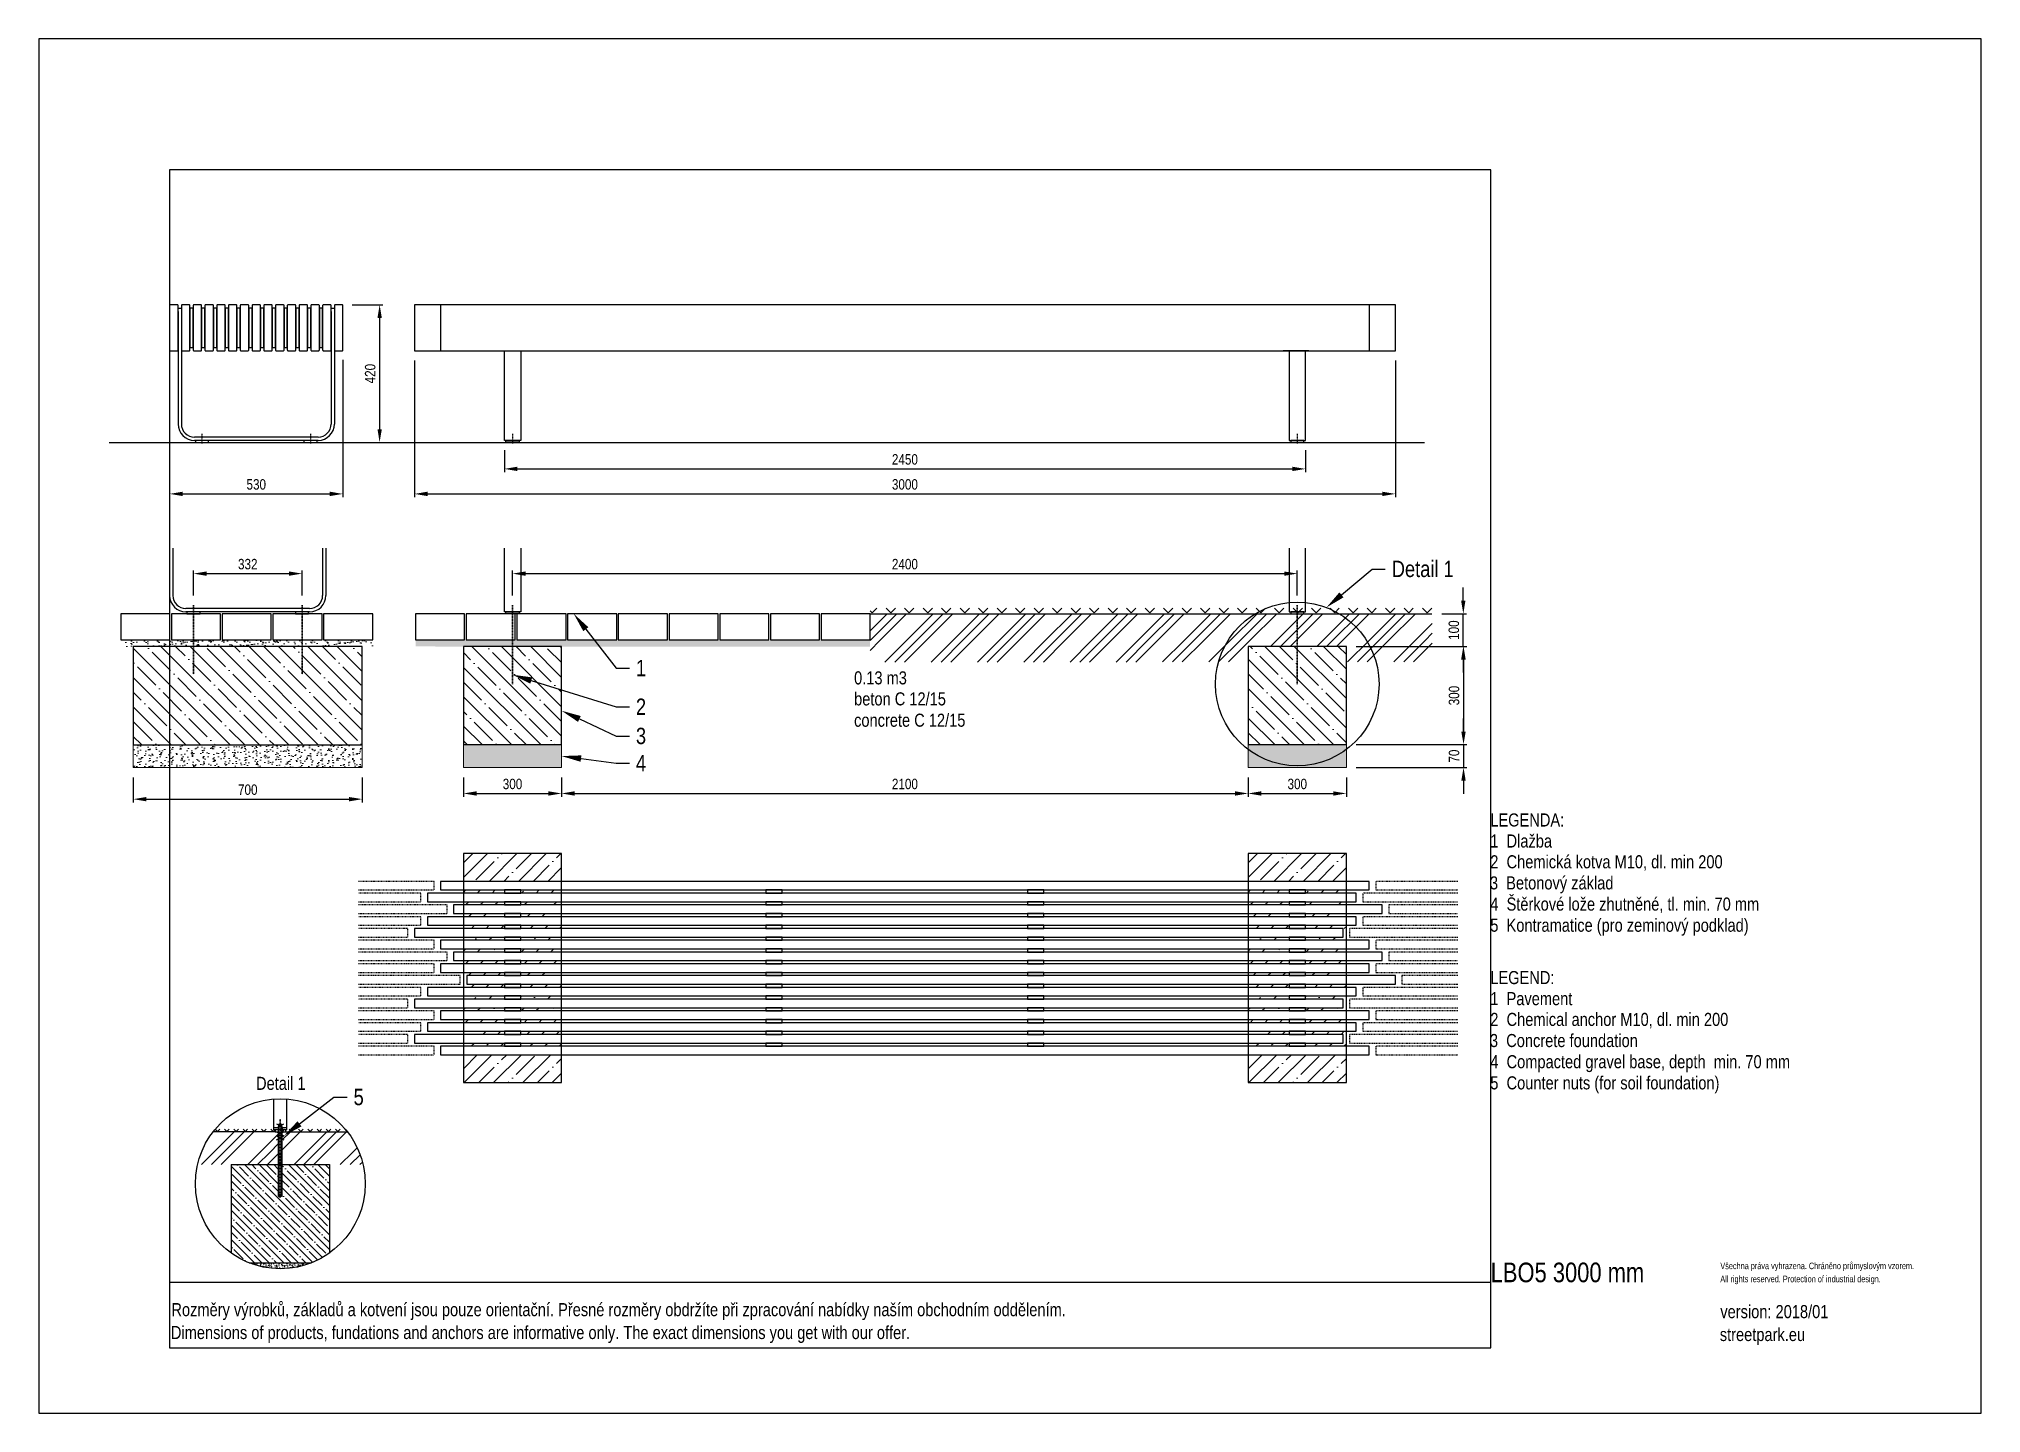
# Model space of a CAD drawing. Header units: millimetres. Extents: x 5064 to 11004, y 3085 to 7285.
import ezdxf
from ezdxf import colors
from ezdxf.entities.mleader import LeaderData, LeaderLine
from ezdxf.lldxf.tags import DXFTag
from ezdxf.math import Vec2, Vec3

# ---------------------------------------------------------------- set-up
doc = ezdxf.new("R2010")
doc.units = ezdxf.units.MM
doc.header["$LTSCALE"] = 0.3
doc.linetypes.add('ACAD_ISO03W100', pattern=[30, 12, -18])
doc.linetypes.add('DashDot', pattern=[15, 9, -3, 0, -3])
doc.layers.add('Nekreslit', color=6, linetype='Continuous', plot=False)
doc.layers.add('SRAFY', color=251, linetype='Continuous', lineweight=13)
doc.styles.add('SEACAD_Arial', font='arial.ttf', dxfattribs={"width": 0.8})
tags = doc.linetypes.add('HIDDEN2', pattern=[4.7625, 3.175, -1.5875]).pattern_tags.tags
tags[6:7] = [DXFTag(74, 4), DXFTag(75, 0), DXFTag(340, '0'), DXFTag(46, 0.0), DXFTag(50, 0.0), DXFTag(44, 0.0), DXFTag(45, 0.0)]
tags[4:5] = [DXFTag(74, 4), DXFTag(75, 0), DXFTag(340, '0'), DXFTag(46, 0.0), DXFTag(50, 0.0), DXFTag(44, 0.0), DXFTag(45, 0.0)]
doc.dimstyles.new('ISO-25', dxfattribs={"dimtxt": 1.6, "dimasz": 2, "dimexe": 0.5, "dimexo": 1.5, "dimtad": 1, "dimdec": 0, "dimtxsty": 'SEACAD_Arial', "dimcen": 2, "dimadec": 0, "dimazin": 0, "dimtfac": 1, "dimtdec": 0, "dimtmove": 0, "dimatfit": 3, "dimfxl": 1, "dimarcsym": 0})

msp = doc.modelspace()

# ---------------------------------------------------------------- texts
at = {"style": 'SEACAD_Arial', "width": 0.8}
for s, height, p in [('0.13 m3', 40, (7557.6, 5312.4)), ('beton C 12/15', 40, (7557.6, 5248.2)), ('concrete C 12/15', 40, (7557.6, 5183)), ('LEGENDA:', 40, (9503.3, 4878.1)), ('1  Dlažba', 40, (9503.3, 4813.8)), ('2  Chemická kotva M10, dl. min 200', 40, (9503.3, 4750.3)), ('3  Betonový základ', 40, (9502.2, 4685.8)), ('4  Štěrkové lože zhutněné, tl. min. 70 mm', 40, (9503.3, 4621.1)), ('5  Kontramatice (pro zeminový podklad)', 40, (9503.3, 4556.5)), ('LEGEND:', 40, (9503.3, 4396.4)), ('1  Pavement', 40, (9503.3, 4332.1)), ('2  Chemical anchor M10, dl. min 200', 40, (9503.3, 4268.6)), ('3  Concrete foundation', 40, (9502.2, 4204)), ('4  Compacted gravel base, depth  min. 70 mm', 40, (9503.3, 4139.3)), ('5  Counter nuts (for soil foundation)', 40, (9503.3, 4074.7)), ('LBO5 3000 mm ', 60, (9504.4, 3485.3)), ('Všechna práva vyhrazena. Chráněno průmyslovým vzorem.', 20, (10206.7, 3525.3)), ('All rights reserved. Protection of industrial design.', 20, (10206.7, 3485.3)), ('Rozměry výrobků, základů a kotvení jsou pouze orientační. Přesné rozměry obdržíte při zpracování nabídky naším obchodním oddělením.', 39.9982, (5469.8, 3381.6)), ('version: 2018/01', 40, (10206.7, 3375.5)), ('Dimensions of products, fundations and anchors are informative only. The exact dimensions you get with our offer.', 39.9982, (5468.2, 3311.7)), ('streetpark.eu', 40, (10205.1, 3305.6))]:
    msp.add_text(s, height=height, dxfattribs=at).set_placement(p)
at = {"insert": (5728.6, 4113.2), "char_height": 40, "attachment_point": 1, "style": 'SEACAD_Arial'}
msp.add_mtext_dynamic_manual_height_columns('Detail 1', width=226.121, gutter_width=200, heights=[0], dxfattribs=at)

# ---------------------------------------------------------------- blocks, each defined once
blk = doc.blocks.new('*D143')
at = {"color": 0, "lineweight": -2, "transparency": 16777216}
for p, q in [((6363, 5028.3), (6363, 4969.1)), ((6663, 5028.3), (6663, 4969.1)), ((6403, 4979.1), (6623, 4979.1))]:
    blk.add_line(p, q, dxfattribs=at)
at = {"color": 0, "transparency": 16777216}
for points in [[(6403, 4985.7), (6403, 4972.4), (6363, 4979.1)], [(6623, 4985.7), (6623, 4972.4), (6663, 4979.1)]]:
    blk.add_solid(points, dxfattribs=at)
at = {"layer": 'Defpoints', "color": 0, "transparency": 16777216}
for p in [(6363, 5058.3), (6663, 5058.3), (6663, 4979.1)]:
    blk.add_point(p, dxfattribs=at)
at = {"color": 0, "transparency": 16777216, "insert": (6513, 5007.9), "char_height": 32, "attachment_point": 5, "style": 'SEACAD_Arial'}
blk.add_mtext('300', dxfattribs=at)
blk = doc.blocks.new('*D135')
at = {"color": 0, "lineweight": -2, "transparency": 16777216}
for p, q in [((5537.3, 5584.3), (5537.3, 5661)), ((5577.3, 5651), (5829.3, 5651)), ((5869.3, 5584.3), (5869.3, 5661))]:
    blk.add_line(p, q, dxfattribs=at)
at = {"color": 0, "transparency": 16777216}
for points in [[(5577.3, 5657.6), (5577.3, 5644.3), (5537.3, 5651)], [(5829.3, 5657.6), (5829.3, 5644.3), (5869.3, 5651)]]:
    blk.add_solid(points, dxfattribs=at)
at = {"layer": 'Defpoints', "color": 0, "transparency": 16777216}
for p in [(5869.3, 5651), (5537.3, 5554.3), (5869.3, 5554.3)]:
    blk.add_point(p, dxfattribs=at)
at = {"color": 0, "transparency": 16777216, "insert": (5703.3, 5679.8), "char_height": 32, "attachment_point": 5, "style": 'SEACAD_Arial'}
blk.add_mtext('332', dxfattribs=at)
blk = doc.blocks.new('*D136')
at = {"color": 0, "lineweight": -2, "transparency": 16777216}
for p, q in [((5353.3, 5028), (5353.3, 4951.7)), ((6053.3, 5028), (6053.3, 4951.7)), ((5393.3, 4961.7), (6013.3, 4961.7))]:
    blk.add_line(p, q, dxfattribs=at)
at = {"color": 0, "transparency": 16777216}
for points in [[(5393.3, 4968.3), (5393.3, 4955), (5353.3, 4961.7)], [(6013.3, 4968.3), (6013.3, 4955), (6053.3, 4961.7)]]:
    blk.add_solid(points, dxfattribs=at)
at = {"layer": 'Defpoints', "color": 0, "transparency": 16777216}
for p in [(5353.3, 5058), (6053.3, 5058), (6053.3, 4961.7)]:
    blk.add_point(p, dxfattribs=at)
at = {"color": 0, "transparency": 16777216, "insert": (5703.3, 4990.5), "char_height": 32, "attachment_point": 5, "style": 'SEACAD_Arial'}
blk.add_mtext('700', dxfattribs=at)
blk = doc.blocks.new('*D144')
at = {"color": 0, "lineweight": -2, "transparency": 16777216}
for p, q in [((8763, 5028.3), (8763, 4969.1)), ((9063, 5028.3), (9063, 4969.1)), ((8803, 4979.1), (9023, 4979.1))]:
    blk.add_line(p, q, dxfattribs=at)
at = {"color": 0, "transparency": 16777216}
for points in [[(8803, 4985.7), (8803, 4972.4), (8763, 4979.1)], [(9023, 4985.7), (9023, 4972.4), (9063, 4979.1)]]:
    blk.add_solid(points, dxfattribs=at)
at = {"layer": 'Defpoints', "color": 0, "transparency": 16777216}
for p in [(8763, 5058.3), (9063, 5058.3), (9063, 4979.1)]:
    blk.add_point(p, dxfattribs=at)
at = {"color": 0, "transparency": 16777216, "insert": (8913, 5007.9), "char_height": 32, "attachment_point": 5, "style": 'SEACAD_Arial'}
blk.add_mtext('300', dxfattribs=at)
blk = doc.blocks.new('*D145')
at = {"color": 0, "lineweight": -2, "transparency": 16777216}
for p, q in [((9093, 5428.3), (9431.4, 5428.3)), ((9421.4, 5388.3), (9421.4, 5168.3)), ((9093, 5128.3), (9431.4, 5128.3))]:
    blk.add_line(p, q, dxfattribs=at)
at = {"color": 0, "transparency": 16777216}
for points in [[(9414.7, 5388.3), (9428, 5388.3), (9421.4, 5428.3)], [(9414.7, 5168.3), (9428, 5168.3), (9421.4, 5128.3)]]:
    blk.add_solid(points, dxfattribs=at)
at = {"layer": 'Defpoints', "color": 0, "transparency": 16777216}
for p in [(9063, 5428.3), (9063, 5128.3), (9421.4, 5128.3)]:
    blk.add_point(p, dxfattribs=at)
at = {"color": 0, "transparency": 16777216, "insert": (9392.5, 5278.3), "char_height": 32, "attachment_point": 5, "rotation": 90, "style": 'SEACAD_Arial'}
blk.add_mtext('300', dxfattribs=at)
blk = doc.blocks.new('*D146')
at = {"color": 0, "lineweight": -2, "transparency": 16777216}
for p, q in [((9421.4, 5168.3), (9421.4, 5208.3)), ((9093, 5128.3), (9431.4, 5128.3)), ((9421.4, 5128.3), (9421.4, 5058.3)), ((9093, 5058.3), (9431.4, 5058.3)), ((9421.4, 5018.3), (9421.4, 4978.3))]:
    blk.add_line(p, q, dxfattribs=at)
at = {"color": 0, "transparency": 16777216}
for points in [[(9414.7, 5168.3), (9428, 5168.3), (9421.4, 5128.3)], [(9414.7, 5018.3), (9428, 5018.3), (9421.4, 5058.3)]]:
    blk.add_solid(points, dxfattribs=at)
at = {"layer": 'Defpoints', "color": 0, "transparency": 16777216}
for p in [(9063, 5128.3), (9063, 5058.3), (9421.4, 5058.3)]:
    blk.add_point(p, dxfattribs=at)
at = {"color": 0, "transparency": 16777216, "insert": (9392.5, 5093.3), "char_height": 32, "attachment_point": 5, "rotation": 90, "style": 'SEACAD_Arial'}
blk.add_mtext('70', dxfattribs=at)
blk = doc.blocks.new('*D147')
at = {"color": 0, "lineweight": -2, "transparency": 16777216}
for p, q in [((9420.7, 5568.3), (9420.7, 5608.3)), ((9354.9, 5528.3), (9430.7, 5528.3)), ((9420.7, 5428.3), (9420.7, 5528.3)), ((9093, 5428.3), (9430.7, 5428.3)), ((9420.7, 5388.3), (9420.7, 5348.3))]:
    blk.add_line(p, q, dxfattribs=at)
at = {"color": 0, "transparency": 16777216}
for points in [[(9414, 5568.3), (9427.3, 5568.3), (9420.7, 5528.3)], [(9414, 5388.3), (9427.3, 5388.3), (9420.7, 5428.3)]]:
    blk.add_solid(points, dxfattribs=at)
at = {"layer": 'Defpoints', "color": 0, "transparency": 16777216}
for p in [(9324.9, 5528.3), (9420.7, 5528.3), (9063, 5428.3)]:
    blk.add_point(p, dxfattribs=at)
at = {"color": 0, "transparency": 16777216, "insert": (9391.8, 5478.3), "char_height": 32, "attachment_point": 5, "rotation": 90, "style": 'SEACAD_Arial'}
blk.add_mtext('100', dxfattribs=at)
blk = doc.blocks.new('*D137')
at = {"color": 0, "lineweight": -2, "transparency": 16777216}
for p, q in [((6663, 5028.3), (6663, 4969.1)), ((8763, 5028.3), (8763, 4969.1)), ((6703, 4979.1), (8723, 4979.1))]:
    blk.add_line(p, q, dxfattribs=at)
at = {"color": 0, "transparency": 16777216}
for points in [[(6703, 4985.7), (6703, 4972.4), (6663, 4979.1)], [(8723, 4985.7), (8723, 4972.4), (8763, 4979.1)]]:
    blk.add_solid(points, dxfattribs=at)
at = {"layer": 'Defpoints', "color": 0, "transparency": 16777216}
for p in [(6663, 5058.3), (8763, 5058.3), (8763, 4979.1)]:
    blk.add_point(p, dxfattribs=at)
at = {"color": 0, "transparency": 16777216, "insert": (7713, 5007.9), "char_height": 32, "attachment_point": 5, "style": 'SEACAD_Arial'}
blk.add_mtext('2100', dxfattribs=at)
blk = doc.blocks.new('*D138')
at = {"color": 0, "lineweight": -2, "transparency": 16777216}
for p, q in [((6513, 5584.3), (6513, 5661)), ((6553, 5651), (8873, 5651)), ((8913, 5584.3), (8913, 5661))]:
    blk.add_line(p, q, dxfattribs=at)
at = {"color": 0, "transparency": 16777216}
for points in [[(6553, 5657.6), (6553, 5644.3), (6513, 5651)], [(8873, 5657.6), (8873, 5644.3), (8913, 5651)]]:
    blk.add_solid(points, dxfattribs=at)
at = {"layer": 'Defpoints', "color": 0, "transparency": 16777216}
for p in [(8913, 5651), (6513, 5554.3), (8913, 5554.3)]:
    blk.add_point(p, dxfattribs=at)
at = {"color": 0, "transparency": 16777216, "insert": (7713, 5679.8), "char_height": 32, "attachment_point": 5, "style": 'SEACAD_Arial'}
blk.add_mtext('2400', dxfattribs=at)
blk = doc.blocks.new('*D139')
at = {"color": 0, "lineweight": -2, "transparency": 16777216}
for p, q in [((5464.3, 6304.2), (5464.3, 5884.6)), ((5994.3, 6304.2), (5994.3, 5884.6)), ((5504.3, 5894.6), (5954.3, 5894.6))]:
    blk.add_line(p, q, dxfattribs=at)
at = {"color": 0, "transparency": 16777216}
for points in [[(5504.3, 5901.3), (5504.3, 5888), (5464.3, 5894.6)], [(5954.3, 5901.3), (5954.3, 5888), (5994.3, 5894.6)]]:
    blk.add_solid(points, dxfattribs=at)
at = {"layer": 'Defpoints', "color": 0, "transparency": 16777216}
for p in [(5464.3, 6334.2), (5994.3, 6334.2), (5994.3, 5894.6)]:
    blk.add_point(p, dxfattribs=at)
at = {"color": 0, "transparency": 16777216, "insert": (5729.3, 5923.5), "char_height": 32, "attachment_point": 5, "style": 'SEACAD_Arial'}
blk.add_mtext('530', dxfattribs=at)
blk = doc.blocks.new('*D140')
at = {"color": 0, "lineweight": -2, "transparency": 16777216}
for p, q in [((6022.3, 6472.2), (6116.6, 6472.2)), ((6106.6, 6432.2), (6106.6, 6092.2)), ((5945.3, 6052.2), (6116.6, 6052.2))]:
    blk.add_line(p, q, dxfattribs=at)
at = {"color": 0, "transparency": 16777216}
for points in [[(6100, 6432.2), (6113.3, 6432.2), (6106.6, 6472.2)], [(6100, 6092.2), (6113.3, 6092.2), (6106.6, 6052.2)]]:
    blk.add_solid(points, dxfattribs=at)
at = {"layer": 'Defpoints', "color": 0, "transparency": 16777216}
for p in [(5992.3, 6472.2), (5915.3, 6052.2), (6106.6, 6052.2)]:
    blk.add_point(p, dxfattribs=at)
at = {"color": 0, "transparency": 16777216, "insert": (6077.8, 6262.2), "char_height": 32, "attachment_point": 5, "rotation": 90, "style": 'SEACAD_Arial'}
blk.add_mtext('420', dxfattribs=at)
blk = doc.blocks.new('*D141')
at = {"color": 0, "lineweight": -2, "transparency": 16777216}
for p, q in [((6213, 6302.1), (6213, 5884.6)), ((9213, 6302.1), (9213, 5884.6)), ((6253, 5894.6), (9173, 5894.6))]:
    blk.add_line(p, q, dxfattribs=at)
at = {"color": 0, "transparency": 16777216}
for points in [[(6253, 5901.3), (6253, 5888), (6213, 5894.6)], [(9173, 5901.3), (9173, 5888), (9213, 5894.6)]]:
    blk.add_solid(points, dxfattribs=at)
at = {"layer": 'Defpoints', "color": 0, "transparency": 16777216}
for p in [(6213, 6332.1), (9213, 6332.1), (9213, 5894.6)]:
    blk.add_point(p, dxfattribs=at)
at = {"color": 0, "transparency": 16777216, "insert": (7713, 5923.5), "char_height": 32, "attachment_point": 5, "style": 'SEACAD_Arial'}
blk.add_mtext('3000', dxfattribs=at)
blk = doc.blocks.new('*D142')
at = {"color": 0, "lineweight": -2, "transparency": 16777216}
for p, q in [((6488, 6028.2), (6488, 5961)), ((8938, 6028.2), (8938, 5961)), ((6528, 5971), (8898, 5971))]:
    blk.add_line(p, q, dxfattribs=at)
at = {"color": 0, "transparency": 16777216}
for points in [[(6528, 5977.7), (6528, 5964.4), (6488, 5971)], [(8898, 5977.7), (8898, 5964.4), (8938, 5971)]]:
    blk.add_solid(points, dxfattribs=at)
at = {"layer": 'Defpoints', "color": 0, "transparency": 16777216}
for p in [(6488, 6058.2), (8938, 6058.2), (8938, 5971)]:
    blk.add_point(p, dxfattribs=at)
at = {"color": 0, "transparency": 16777216, "insert": (7713, 5999.9), "char_height": 32, "attachment_point": 5, "style": 'SEACAD_Arial'}
blk.add_mtext('2450', dxfattribs=at)

# ---------------------------------------------------------------- dimensions: what is measured, and where the dimension line sits
for base, p1, p2, picture, middle in [((6106.6, 6052.2), (5992.3, 6472.2), (5915.3, 6052.2), '*D140', (6077.8, 6262.2)), ((9420.7, 5528.3), (9063, 5428.3), (9324.9, 5528.3), '*D147', (9391.8, 5478.3))]:
    dim = msp.add_linear_dim(base=base, p1=p1, p2=p2, angle=90, dimstyle='ISO-25')
    dim.commit()
    dim.dimension.update_dxf_attribs({"geometry": picture, "text_midpoint": middle})
for base, p1, p2, picture, middle in [((5994.3, 5894.6), (5464.3, 6334.2), (5994.3, 6334.2), '*D139', (5729.3, 5923.5)), ((9213, 5894.6), (6213, 6332.1), (9213, 6332.1), '*D141', (7713, 5923.5)), ((8938, 5971), (6488, 6058.2), (8938, 6058.2), '*D142', (7713, 5999.9)), ((8913, 5651), (6513, 5554.3), (8913, 5554.3), '*D138', (7713, 5679.8)), ((6663, 4979.1), (6363, 5058.3), (6663, 5058.3), '*D143', (6513, 5007.9)), ((8763, 4979.1), (6663, 5058.3), (8763, 5058.3), '*D137', (7713, 5007.9)), ((9063, 4979.1), (8763, 5058.3), (9063, 5058.3), '*D144', (8913, 5007.9))]:
    dim = msp.add_linear_dim(base=base, p1=p1, p2=p2, dimstyle='ISO-25')
    dim.commit()
    dim.dimension.update_dxf_attribs({"geometry": picture, "text_midpoint": middle})
for base, p1, p2, override, picture, middle in [((5869.3, 5651), (5537.3, 5554.3), (5869.3, 5554.3), {"dimscale": 0}, '*D135', (5703.3, 5679.8)), ((6053.3, 4961.7), (5353.3, 5058), (6053.3, 5058), {"dimscale": 0, "dimtix": 0, "dimtofl": 1, "dimtmove": 0, "dimatfit": 3}, '*D136', (5703.3, 4990.5))]:
    dim = msp.add_linear_dim(base=base, p1=p1, p2=p2, dimstyle='ISO-25', override=override)
    dim.commit()
    dim.dimension.update_dxf_attribs({"geometry": picture, "text_midpoint": middle})
for base, p1, p2, override, picture, middle in [((9421.4, 5128.3), (9063, 5428.3), (9063, 5128.3), {"dimscale": 0}, '*D145', (9392.5, 5278.3)), ((9421.4, 5058.3), (9063, 5128.3), (9063, 5058.3), {"dimscale": 0, "dimtmove": 1}, '*D146', (9392.5, 5093.3))]:
    dim = msp.add_linear_dim(base=base, p1=p1, p2=p2, angle=90, dimstyle='ISO-25', override=override)
    dim.commit()
    dim.dimension.update_dxf_attribs({"geometry": picture, "text_midpoint": middle})

# ---------------------------------------------------------------- hatches: boundary and pattern name
at = {"layer": 'SRAFY'}
h = msp.add_hatch(dxfattribs=at)
h.set_pattern_fill('TERACO', color=256, scale=20)
h.set_pattern_definition([(45, (146.136, 213.653), (-28.28427, 28.28427), [20, -20]), (135, (202.705, 213.653), (-28.28427, -28.28427), [20, -20])])
h.paths.add_polyline_path([(7606.6, 5528.3), (7606.6, 5551.3), (9325.1, 5551.3), (9325.1, 5528.3)])
h = msp.add_hatch(dxfattribs=at)
h.set_pattern_fill('GOST_GROUND', color=256, scale=10)
h.set_pattern_definition([(45, (647.02, 214), (141.4214, -9e-15), [200]), (45, (677.02, 214), (141.4214, -9e-15), [200]), (45, (707.02, 214), (141.4214, -9e-15), [200])])
h.paths.add_polyline_path([(8763, 5381), (7606.6, 5380.5), (7606.6, 5528.2), (9325.7, 5528.6), (9325.7, 5381.2), (9063, 5381.2), (9063, 5428.3), (8763, 5428.3)])
h = msp.add_hatch(dxfattribs=at)
h.set_pattern_fill('AR-SAND', color=256, scale=0.5)
h.set_pattern_definition([(37.5, (-1220.093, 213.653), (-0.800016, 24.47066), [0, -19.304, 0, -21.59, 0, -20.6375]), (7.5, (-1220.093, 213.653), (22.47616, 35.84126), [0, -10.414, 0, -17.399, 0, -6.6675]), (327.5, (-1235.714, 213.653), (39.54962, 0.07186), [0, -6.35, 0, -22.86, 0, -29.845]), (317.5, (-1235.714, 213.653), (38.17782, 11.14647), [0, -3.175, 0, -14.986, 0, -17.145])])
h.paths.add_polyline_path([(5315.4, 5448.3), (5315.4, 5428.4), (5345.9, 5428.3), (5465.9, 5428.1), (5465.9, 5448.3)])
h.paths.add_polyline_path([(6085.4, 5428), (6085.4, 5448.3), (5465.9, 5448.3), (5465.9, 5428.1), (5595.9, 5428)])
h = msp.add_hatch(dxfattribs=at)
h.set_pattern_fill('ANSI35', color=256, scale=10, angle=90)
h.paths.add_polyline_path([(6053.3, 5428.4), (5353.3, 5428.3), (5353.3, 5128.3), (6053.3, 5128.4)])
h = msp.add_hatch(dxfattribs=at)
h.set_pattern_fill('AR-SAND', color=256, scale=0.5)
h.set_pattern_definition([(37.5, (-318.864, 213.653), (-0.800016, 24.47066), [0, -19.304, 0, -21.59, 0, -20.6375]), (7.5, (-318.864, 213.653), (22.47616, 35.84126), [0, -10.414, 0, -17.399, 0, -6.6675]), (327.5, (-334.485, 213.653), (39.54962, 0.07186), [0, -6.35, 0, -22.86, 0, -29.845]), (317.5, (-334.485, 213.653), (38.17782, 11.14647), [0, -3.175, 0, -14.986, 0, -17.145])])
h.paths.add_polyline_path([(6216.6, 5448.3), (6216.6, 5428.4), (6247.1, 5428.3), (6367.1, 5428.1), (6367.1, 5448.3)])
h.paths.add_polyline_path([(7606.6, 5428), (7606.6, 5448.3), (6367.1, 5448.3), (6367.1, 5428.1), (6497.1, 5428)])
h = msp.add_hatch(dxfattribs=at)
h.set_pattern_fill('ANSI35', color=256, scale=10, angle=90)
h.set_pattern_definition([(135, (-7422.46, -1863.845), (-44.90128, -44.90128), []), (135, (-7422.46, -1818.944), (-44.90128, -44.90128), [79.375, -15.875, 0, -15.875])])
h.paths.add_polyline_path([(9063, 5428.3), (8763, 5428.3), (8763, 5128.3), (9063, 5128.3)])
h.paths.add_polyline_path([(6663, 5428.3), (6363, 5428.3), (6363, 5128.3), (6663, 5128.3)])
h = msp.add_hatch(dxfattribs=at)
h.set_pattern_fill('AR-SAND', color=256, scale=0.5, angle=90)
h.set_pattern_definition([(127.5, (-5940, -1913.845), (-24.470662, -0.800016), [0, -19.304, 0, -21.59, 0, -20.6375]), (97.5, (-5940, -1913.845), (-35.841255, 22.476164), [0, -10.414, 0, -17.399, 0, -6.6675]), (57.5, (-5940, -1929.466), (-0.07186, 39.54962), [0, -6.35, 0, -22.86, 0, -29.845]), (47.5, (-5940, -1929.466), (-11.14647, 38.17782), [0, -3.175, 0, -14.986, 0, -17.145])])
h.paths.add_polyline_path([(5464.3, 5128), (5353.3, 5128), (5353.3, 5058), (5464.3, 5058)])
h.paths.add_polyline_path([(6053.3, 5128), (5464.3, 5128), (5464.3, 5058), (6053.3, 5058)])
h = msp.add_hatch(dxfattribs=at)
h.set_pattern_fill('AR-SAND', color=256, scale=0.5)
h.set_pattern_definition([(37.5, (-7422.46, -1863.845), (-0.800016, 24.470662), [0, -19.304, 0, -21.59, 0, -20.6375]), (7.5, (-7422.46, -1863.845), (22.476164, 35.841255), [0, -10.414, 0, -17.399, 0, -6.6675]), (327.5, (-7438.08, -1863.845), (39.549619, 0.07186), [0, -6.35, 0, -22.86, 0, -29.845]), (317.5, (-7438.08, -1863.845), (38.17782, 11.146466), [0, -3.175, 0, -14.986, 0, -17.145])])
h.paths.add_polyline_path([(6663, 5128.3), (6363, 5128.3), (6363, 5058.3), (6663, 5058.3)])
h.paths.add_polyline_path([(9063, 5128.3), (8763, 5128.3), (8763, 5058.3), (9063, 5058.3)])
h = msp.add_hatch(dxfattribs=at)
h.set_pattern_fill('ANSI35', color=256, scale=10, angle=180)
h.set_pattern_definition([(225, (-2399.827, -5e-06), (44.9013, -44.9013), []), (225, (-2444.73, -5e-06), (44.9013, -44.9013), [79.375, -15.875, 0, -15.875])])
h.paths.add_polyline_path([(6663.1, 4795.3), (6363.1, 4795.3), (6363.1, 4710.3), (6663.1, 4710.3)])
h.paths.add_polyline_path([(6488.1, 4684.3), (6363.1, 4684.3), (6363.1, 4674.3), (6488.1, 4674.3)])
h.paths.add_polyline_path([(6663.1, 4684.3), (6538.1, 4684.3), (6538.1, 4674.3), (6663.1, 4674.3)])
h.paths.add_polyline_path([(6663.1, 4648.3), (6538.1, 4648.3), (6538.1, 4638.3), (6663.1, 4638.3)])
h.paths.add_polyline_path([(6488.1, 4648.3), (6363.1, 4648.3), (6363.1, 4638.3), (6488.1, 4638.3)])
h.paths.add_polyline_path([(6488.1, 4612.3), (6363.1, 4612.3), (6363, 4602.3), (6488.1, 4602.3)])
h.paths.add_polyline_path([(6663.1, 4612.3), (6538.1, 4612.3), (6538.1, 4602.3), (6663.1, 4602.3)])
h.paths.add_polyline_path([(6663.1, 4576.3), (6538.1, 4576.3), (6538.1, 4566.3), (6663.1, 4566.3)])
h.paths.add_polyline_path([(6488.1, 4576.3), (6363, 4576.3), (6363, 4566.3), (6488.1, 4566.3)])
h.paths.add_polyline_path([(6488.1, 4540.3), (6363, 4540.3), (6363, 4530.3), (6488.1, 4530.3)])
h.paths.add_polyline_path([(6663.1, 4540.3), (6538.1, 4540.3), (6538.1, 4530.3), (6663.1, 4530.3)])
h.paths.add_polyline_path([(6663.1, 4504.3), (6538.1, 4504.3), (6538.1, 4494.3), (6663.1, 4494.3)])
h.paths.add_polyline_path([(6488.1, 4504.3), (6363, 4504.3), (6363, 4494.3), (6488.1, 4494.3)])
h.paths.add_polyline_path([(6488.1, 4468.3), (6363, 4468.3), (6363, 4458.3), (6488.1, 4458.3)])
h.paths.add_polyline_path([(6663.1, 4468.3), (6538.1, 4468.3), (6538.1, 4458.3), (6663.1, 4458.3)])
h.paths.add_polyline_path([(6663.1, 4432.3), (6538.1, 4432.3), (6538.1, 4422.3), (6663.1, 4422.3)])
h.paths.add_polyline_path([(6488.1, 4432.3), (6363, 4432.3), (6363, 4422.3), (6488.1, 4422.3)])
h.paths.add_polyline_path([(6488.1, 4396.3), (6362.9, 4396.3), (6362.9, 4386.3), (6488.1, 4386.3)])
h.paths.add_polyline_path([(6663.1, 4396.3), (6538.1, 4396.3), (6538.1, 4386.3), (6663.1, 4386.3)])
h.paths.add_polyline_path([(6663.1, 4360.3), (6538.1, 4360.3), (6538.1, 4350.3), (6663.1, 4350.3)])
h.paths.add_polyline_path([(6488.1, 4360.3), (6362.9, 4360.3), (6362.9, 4350.3), (6488.1, 4350.3)])
h.paths.add_polyline_path([(6488.1, 4324.3), (6362.9, 4324.3), (6362.9, 4314.3), (6488.1, 4314.3)])
h.paths.add_polyline_path([(6663.1, 4324.3), (6538.1, 4324.3), (6538.1, 4314.3), (6663.1, 4314.3)])
h.paths.add_polyline_path([(6663.1, 4288.3), (6538.1, 4288.3), (6538.1, 4278.3), (6663.1, 4278.3)])
h.paths.add_polyline_path([(6488.1, 4288.3), (6362.9, 4288.3), (6362.9, 4278.3), (6488.1, 4278.3)])
h.paths.add_polyline_path([(6488.1, 4252.3), (6362.9, 4252.3), (6362.9, 4242.3), (6488.1, 4242.3)])
h.paths.add_polyline_path([(6663.1, 4252.3), (6538.1, 4252.3), (6538.1, 4242.3), (6663.1, 4242.3)])
h.paths.add_polyline_path([(6663.1, 4216.3), (6538.1, 4216.3), (6538.1, 4206.3), (6663.1, 4206.3)])
h.paths.add_polyline_path([(6488.1, 4216.3), (6362.9, 4216.3), (6362.9, 4206.3), (6488.1, 4206.3)])
h.paths.add_polyline_path([(6663.1, 4180.3), (6362.8, 4180.3), (6362.8, 4095.3), (6663.1, 4095.3)])
h = msp.add_hatch(dxfattribs=at)
h.set_pattern_fill('ANSI35', color=256, scale=10, angle=180)
h.paths.add_polyline_path([(9063, 4795.3), (8763, 4795.3), (8762.9, 4710.3), (9063, 4710.3)])
h.paths.add_polyline_path([(8888, 4684.3), (8762.9, 4684.3), (8762.9, 4674.3), (8888, 4674.3)])
h.paths.add_polyline_path([(9063, 4684.3), (8938, 4684.3), (8938, 4674.3), (9063, 4674.3)])
h.paths.add_polyline_path([(9063, 4648.3), (8938, 4648.3), (8938, 4638.3), (9063, 4638.3)])
h.paths.add_polyline_path([(8888, 4648.3), (8762.9, 4648.3), (8762.9, 4638.3), (8888, 4638.3)])
h.paths.add_polyline_path([(8888, 4612.3), (8762.9, 4612.3), (8762.9, 4602.3), (8888, 4602.3)])
h.paths.add_polyline_path([(9063, 4612.3), (8938, 4612.3), (8938, 4602.3), (9063, 4602.3)])
h.paths.add_polyline_path([(9063, 4576.3), (8938, 4576.3), (8938, 4566.3), (9063, 4566.3)])
h.paths.add_polyline_path([(8888, 4576.3), (8762.9, 4576.3), (8762.9, 4566.3), (8888, 4566.3)])
h.paths.add_polyline_path([(8888, 4540.3), (8762.8, 4540.3), (8762.8, 4530.3), (8888, 4530.3)])
h.paths.add_polyline_path([(9063, 4540.3), (8938, 4540.3), (8938, 4530.3), (9063, 4530.3)])
h.paths.add_polyline_path([(9063, 4504.3), (8938, 4504.3), (8938, 4494.3), (9063, 4494.3)])
h.paths.add_polyline_path([(8888, 4504.3), (8762.8, 4504.3), (8762.8, 4494.3), (8888, 4494.3)])
h.paths.add_polyline_path([(8888, 4468.3), (8762.8, 4468.3), (8762.8, 4458.3), (8888, 4458.3)])
h.paths.add_polyline_path([(9063, 4468.3), (8938, 4468.3), (8938, 4458.3), (9063, 4458.3)])
h.paths.add_polyline_path([(9063, 4432.3), (8938, 4432.3), (8938, 4422.3), (9063, 4422.3)])
h.paths.add_polyline_path([(8888, 4432.3), (8762.8, 4432.3), (8762.8, 4422.3), (8888, 4422.3)])
h.paths.add_polyline_path([(8888, 4396.3), (8762.8, 4396.3), (8762.8, 4386.3), (8888, 4386.3)])
h.paths.add_polyline_path([(9063, 4396.3), (8938, 4396.3), (8938, 4386.3), (9063, 4386.3)])
h.paths.add_polyline_path([(9063, 4360.3), (8938, 4360.3), (8938, 4350.3), (9063, 4350.3)])
h.paths.add_polyline_path([(8888, 4360.3), (8762.8, 4360.3), (8762.7, 4350.3), (8888, 4350.3)])
h.paths.add_polyline_path([(8888, 4324.3), (8762.7, 4324.3), (8762.7, 4314.3), (8888, 4314.3)])
h.paths.add_polyline_path([(9063, 4324.3), (8938, 4324.3), (8938, 4314.3), (9063, 4314.3)])
h.paths.add_polyline_path([(9063, 4288.3), (8938, 4288.3), (8938, 4278.3), (9063, 4278.3)])
h.paths.add_polyline_path([(8888, 4288.3), (8762.7, 4288.3), (8762.7, 4278.3), (8888, 4278.3)])
h.paths.add_polyline_path([(8888, 4252.3), (8762.7, 4252.3), (8762.7, 4242.3), (8888, 4242.3)])
h.paths.add_polyline_path([(9063, 4252.3), (8938, 4252.3), (8938, 4242.3), (9063, 4242.3)])
h.paths.add_polyline_path([(9063, 4216.3), (8938, 4216.3), (8938, 4206.3), (9063, 4206.3)])
h.paths.add_polyline_path([(8888, 4216.3), (8762.7, 4216.3), (8762.7, 4206.3), (8888, 4206.3)])
h.paths.add_polyline_path([(9063, 4180.3), (8762.7, 4180.3), (8762.6, 4095.3), (9063, 4095.3)])
h = msp.add_hatch(dxfattribs=at)
h.set_pattern_fill('GOST_GROUND', color=256, scale=10)
h.set_pattern_definition([(45, (2063.35, 1760.21), (141.4214, -9e-15), [200]), (45, (2093.35, 1760.21), (141.4214, -9e-15), [200]), (45, (2123.35, 1760.21), (141.4214, -9e-15), [200])])
h.paths.add_polyline_path([(5797.8, 3944.8), (5786.8, 3944.8), (5597.4, 3944.8, 0.107975), (5550, 3844.7), (5677.8, 3844.7), (5797.8, 3844.7)])
h.paths.add_polyline_path([(6008.3, 3944.8), (5818.8, 3944.8), (5807.8, 3944.8), (5807.8, 3844.7), (5927.8, 3844.7), (6055.7, 3844.7, 0.107975)])
h = msp.add_hatch(dxfattribs=at)
h.set_pattern_fill('TERACO', color=256, scale=10)
h.set_pattern_definition([(45, (1679.55, 1287.458), (-14.142136, 14.142136), [10, -10]), (135, (1707.833, 1287.458), (-14.142136, -14.142136), [10, -10])])
h.paths.add_polyline_path([(5601.9, 3944.8), (5601.9, 3956.3), (6003.7, 3956.3), (6003.7, 3944.8)])
h = msp.add_hatch(dxfattribs=at)
h.set_pattern_fill('ANSI35', color=256, scale=5, angle=90)
h.set_pattern_definition([(135, (2063.35, 1637.32), (-22.45064, -22.45064), []), (135, (2063.35, 1659.77), (-22.45064, -22.45064), [39.6875, -7.9375, 0, -7.9375])])
h.paths.add_polyline_path([(5952.8, 3844.7), (5808.8, 3844.7), (5808.8, 3749.2), (5796.8, 3749.2), (5796.8, 3844.7), (5652.8, 3844.7), (5652.8, 3574.4, 0.060392), (5707.8, 3544.7), (5897.9, 3544.7, 0.060392), (5952.8, 3574.4)])
h = msp.add_hatch(dxfattribs=at)
h.set_pattern_fill('AR-SAND', color=256, scale=0.25, angle=90)
h.set_pattern_definition([(127.5, (2063.349, 1637.319), (-12.23533, -0.400008), [0, -9.652, 0, -10.795, 0, -10.31875]), (97.5, (2063.349, 1637.319), (-17.92063, 11.23808), [0, -5.207, 0, -8.6995, 0, -3.33375]), (57.5, (2063.349, 1629.508), (-0.03593, 19.77481), [0, -3.175, 0, -11.43, 0, -14.9225]), (47.5, (2063.349, 1629.508), (-5.57323, 19.08891), [0, -1.5875, 0, -7.493, 0, -8.5725])])
h.paths.add_polyline_path([(5897.9, 3544.7), (5707.8, 3544.7, 0.189674)])

# ---------------------------------------------------------------- linework, layer by layer
for p, q in [((5490.3, 6462.2), (5500.3, 6462.2)), ((5490.3, 6452.2), (5490.3, 6108.2)), ((5500.3, 6452.2), (5500.3, 6108.2)), ((5958.3, 6462.2), (5968.3, 6462.2)), ((5958.3, 6452.2), (5958.3, 6108.2)), ((5968.3, 6452.2), (5968.3, 6108.2)), ((6293, 6472.1), (6293, 6332.1)), ((8954.9, 6472.1), (8875.9, 6472.1)), ((9133, 6472.1), (9133, 6332.1)), ((8948.8, 6332.1), (8869.8, 6332.1)), ((5918.3, 6068.2), (5540.3, 6068.2)), ((5279.4, 6052.2), (9301.8, 6052.2)), ((5918.3, 6058.2), (5540.3, 6058.2)), ((5464.3, 5728.3), (5464.3, 5584.3)), ((5474.3, 5728.3), (5474.3, 5584.3)), ((5932.3, 5728.3), (5932.3, 5584.3)), ((5942.3, 5728.3), (5942.3, 5584.3)), ((6488, 5534.3), (6488, 5728.3)), ((6538, 5728.3), (6538, 5534.3)), ((8888, 5728.3), (8888, 5534.3)), ((8938, 5534.3), (8938, 5728.3)), ((5892.3, 5544.3), (5514.3, 5544.3)), ((5892.3, 5534.3), (5514.3, 5534.3)), ((6538, 5534.3), (6488, 5534.3)), ((7606.6, 5528.3), (9324.9, 5528.3)), ((8888, 5534.3), (8938, 5534.3)), ((5315.4, 5448.3), (5465.4, 5448.3)), ((5786.8, 3944.8), (5597.4, 3944.8)), ((5786.8, 3944.8), (5797.8, 3944.8)), ((5791.6, 3969.6), (5814.1, 3957.6)), ((5791.6, 3957.6), (5814.1, 3969.6)), ((5791.6, 3944.8), (5814.1, 3932.8)), ((5791.6, 3932.8), (5814.1, 3944.8)), ((5791.6, 3932.8), (5814.1, 3920.8)), ((5791.6, 3920.8), (5814.1, 3932.8)), ((5798.6, 3967.8), (5807, 3967.8)), ((5807.8, 3944.8), (5818.8, 3944.8)), ((5818.8, 3944.8), (6008.3, 3944.8)), ((5652.8, 3844.7), (5652.8, 3574.4)), ((5952.8, 3844.7), (5952.8, 3574.4)), ((5796.8, 3749.2), (5802.8, 3745.7)), ((5808.8, 3749.2), (5802.8, 3745.7))]:
    msp.add_line(p, q)
at = {"color": 7, "linetype": 'DashDot'}
for p, q in [((5563.3, 6078.2), (5563.3, 6049)), ((5895.3, 6078.2), (5895.3, 6049)), ((6513, 6078.2), (6513, 6049)), ((8913, 6078.2), (8913, 6049))]:
    msp.add_line(p, q, dxfattribs=at)
at = {"color": 7, "linetype": 'Continuous'}
for p, q in [((5465.4, 5528.3), (5315.4, 5528.3)), ((5315.4, 5528.3), (5315.4, 5448.3)), ((5465.4, 5448.3), (5465.4, 5528.3)), ((5620.4, 5528.3), (5470.4, 5528.3)), ((5470.4, 5528.3), (5470.4, 5448.3)), ((5620.4, 5448.3), (5620.4, 5528.3)), ((5775.4, 5528.3), (5625.4, 5528.3)), ((5625.4, 5528.3), (5625.4, 5448.3)), ((5775.4, 5448.3), (5775.4, 5528.3)), ((5930.4, 5528.3), (5780.4, 5528.3)), ((5780.4, 5528.3), (5780.4, 5448.3)), ((5930.4, 5448.3), (5930.4, 5528.3)), ((6085.4, 5528.3), (5935.4, 5528.3)), ((5935.4, 5528.3), (5935.4, 5448.3)), ((6085.4, 5448.3), (6085.4, 5528.3)), ((5470.4, 5448.3), (5620.4, 5448.3)), ((5625.4, 5448.3), (5775.4, 5448.3)), ((5780.4, 5448.3), (5930.4, 5448.3)), ((5935.4, 5448.3), (6085.4, 5448.3)), ((5782.8, 3951.2), (5782.8, 4045)), ((5822.8, 3951.2), (5822.8, 4045)), ((5797.8, 3951.2), (5782.8, 3951.2)), ((5786.8, 3951.2), (5786.8, 3944.8)), ((5822.8, 3951.2), (5807.8, 3951.2)), ((5818.8, 3951.2), (5818.8, 3944.8)), ((5652.8, 3844.7), (5952.8, 3844.7)), ((5707.8, 3544.7), (5897.9, 3544.7))]:
    msp.add_line(p, q, dxfattribs=at)
at = {"linetype": 'DashDot', "lineweight": 30}
for p, q in [((5537.3, 5554.3), (5537.3, 5343.6)), ((5869.3, 5554.3), (5869.3, 5343.6)), ((6513, 5554.3), (6513, 5313.6)), ((8913, 5554.3), (8913, 5313.6))]:
    msp.add_line(p, q, dxfattribs=at)
at = {"color": 7, "linetype": 'DashDot', "lineweight": 30}
msp.add_line((5802.8, 3743.8), (5802.8, 3983.8), dxfattribs=at)
at = {"color": 7, "linetype": 'HIDDEN2'}
for p, q in [((5797.8, 3957.6), (5782.8, 3957.6)), ((5796.8, 3944.8), (5796.8, 3844.7)), ((5798.6, 3967.8), (5797.8, 3967)), ((5807.8, 3967), (5797.8, 3967)), ((5797.8, 3944.8), (5797.8, 3944.8)), ((5807.8, 3967), (5807, 3967.8)), ((5822.8, 3957.6), (5807.8, 3957.6)), ((5807.8, 3944.8), (5807.8, 3944.8)), ((5808.8, 3844.7), (5808.8, 3944.8)), ((5796.8, 3844.7), (5796.8, 3749.2)), ((5808.8, 3749.2), (5808.8, 3844.7)), ((5796.8, 3749.2), (5808.8, 3749.2)), ((5797.8, 3753), (5807.8, 3753)), ((5797.8, 3753), (5798.6, 3752.2)), ((5802.8, 3752.2), (5798.6, 3752.2)), ((5807, 3752.2), (5802.8, 3752.2)), ((5807, 3752.2), (5807.8, 3753))]:
    msp.add_line(p, q, dxfattribs=at)
at = {"color": 7, "linetype": 'HIDDEN2', "ltscale": 0.4}
for p, q in [((5795.8, 3957.6), (5795.8, 3944.8)), ((5809.8, 3944.8), (5809.8, 3957.6))]:
    msp.add_line(p, q, dxfattribs=at)
at = {"color": 7}
for p, q in [((5797.8, 3967), (5797.8, 3753)), ((5807.8, 3753), (5807.8, 3967))]:
    msp.add_line(p, q, dxfattribs=at)
at = {"lineweight": 15}
for p, q in [((5798.6, 3967.8), (5798.6, 3752.2)), ((5807, 3752.2), (5807, 3967.8))]:
    msp.add_line(p, q, dxfattribs=at)
for points in [[(5466.3, 6332.2), (5488.3, 6332.2, 0.414214), (5490.3, 6334.2), (5490.3, 6470.2, 0.414214), (5488.3, 6472.2), (5466.3, 6472.2, 0.414214), (5464.3, 6470.2), (5464.3, 6334.2, 0.414214)], [(5502.3, 6332.2), (5524.3, 6332.2, 0.414214), (5526.3, 6334.2), (5526.3, 6470.2, 0.414214), (5524.3, 6472.2), (5502.3, 6472.2, 0.414214), (5500.3, 6470.2), (5500.3, 6334.2, 0.414214)], [(5538.3, 6332.2), (5560.3, 6332.2, 0.414214), (5562.3, 6334.2), (5562.3, 6470.2, 0.414214), (5560.3, 6472.2), (5538.3, 6472.2, 0.414214), (5536.3, 6470.2), (5536.3, 6334.2, 0.414214)], [(5574.3, 6332.2), (5596.3, 6332.2, 0.414214), (5598.3, 6334.2), (5598.3, 6470.2, 0.414214), (5596.3, 6472.2), (5574.3, 6472.2, 0.414214), (5572.3, 6470.2), (5572.3, 6334.2, 0.414214)], [(5610.3, 6332.2), (5632.3, 6332.2, 0.414214), (5634.3, 6334.2), (5634.3, 6470.2, 0.414214), (5632.3, 6472.2), (5610.3, 6472.2, 0.414214), (5608.3, 6470.2), (5608.3, 6334.2, 0.414214)], [(5646.3, 6332.2), (5668.3, 6332.2, 0.414214), (5670.3, 6334.2), (5670.3, 6470.2, 0.414214), (5668.3, 6472.2), (5646.3, 6472.2, 0.414214), (5644.3, 6470.2), (5644.3, 6334.2, 0.414214)], [(5682.3, 6332.2), (5704.3, 6332.2, 0.414214), (5706.3, 6334.2), (5706.3, 6470.2, 0.414214), (5704.3, 6472.2), (5682.3, 6472.2, 0.414214), (5680.3, 6470.2), (5680.3, 6334.2, 0.414214)], [(5718.3, 6332.2), (5740.3, 6332.2, 0.414214), (5742.3, 6334.2), (5742.3, 6470.2, 0.414214), (5740.3, 6472.2), (5718.3, 6472.2, 0.414214), (5716.3, 6470.2), (5716.3, 6334.2, 0.414214)], [(5754.3, 6332.2), (5776.3, 6332.2, 0.414214), (5778.3, 6334.2), (5778.3, 6470.2, 0.414214), (5776.3, 6472.2), (5754.3, 6472.2, 0.414214), (5752.3, 6470.2), (5752.3, 6334.2, 0.414214)], [(5790.3, 6332.2), (5812.3, 6332.2, 0.414214), (5814.3, 6334.2), (5814.3, 6470.2, 0.414214), (5812.3, 6472.2), (5790.3, 6472.2, 0.414214), (5788.3, 6470.2), (5788.3, 6334.2, 0.414214)], [(5826.3, 6332.2), (5848.3, 6332.2, 0.414214), (5850.3, 6334.2), (5850.3, 6470.2, 0.414214), (5848.3, 6472.2), (5826.3, 6472.2, 0.414214), (5824.3, 6470.2), (5824.3, 6334.2, 0.414214)], [(5862.3, 6332.2), (5884.3, 6332.2, 0.414214), (5886.3, 6334.2), (5886.3, 6470.2, 0.414214), (5884.3, 6472.2), (5862.3, 6472.2, 0.414214), (5860.3, 6470.2), (5860.3, 6334.2, 0.414214)], [(5898.3, 6332.2), (5920.3, 6332.2, 0.414214), (5922.3, 6334.2), (5922.3, 6470.2, 0.414214), (5920.3, 6472.2), (5898.3, 6472.2, 0.414214), (5896.3, 6470.2), (5896.3, 6334.2, 0.414214)], [(5934.3, 6332.2), (5956.3, 6332.2, 0.414214), (5958.3, 6334.2), (5958.3, 6470.2, 0.414214), (5956.3, 6472.2), (5934.3, 6472.2, 0.414214), (5932.3, 6470.2), (5932.3, 6334.2, 0.414214)], [(5970.3, 6332.2), (5992.3, 6332.2, 0.414214), (5994.3, 6334.2), (5994.3, 6470.2, 0.414214), (5992.3, 6472.2), (5970.3, 6472.2, 0.414214), (5968.3, 6470.2), (5968.3, 6334.2, 0.414214)]]:
    msp.add_lwpolyline(points, format="xyb", close=True)
for points in [[(5526.3, 6342.2), (5536.3, 6342.2), (5536.3, 6462.2), (5526.3, 6462.2)], [(5562.3, 6342.2), (5572.3, 6342.2), (5572.3, 6462.2), (5562.3, 6462.2)], [(5598.3, 6342.2), (5608.3, 6342.2), (5608.3, 6462.2), (5598.3, 6462.2)], [(5634.3, 6342.2), (5644.3, 6342.2), (5644.3, 6462.2), (5634.3, 6462.2)], [(5670.3, 6342.2), (5680.3, 6342.2), (5680.3, 6462.2), (5670.3, 6462.2)], [(5706.3, 6342.2), (5716.3, 6342.2), (5716.3, 6462.2), (5706.3, 6462.2)], [(5742.3, 6342.2), (5752.3, 6342.2), (5752.3, 6462.2), (5742.3, 6462.2)], [(5778.3, 6342.2), (5788.3, 6342.2), (5788.3, 6462.2), (5778.3, 6462.2)], [(5814.3, 6342.2), (5824.3, 6342.2), (5824.3, 6462.2), (5814.3, 6462.2)], [(5850.3, 6342.2), (5860.3, 6342.2), (5860.3, 6462.2), (5850.3, 6462.2)], [(5886.3, 6342.2), (5896.3, 6342.2), (5896.3, 6462.2), (5886.3, 6462.2)], [(5922.3, 6342.2), (5932.3, 6342.2), (5932.3, 6462.2), (5922.3, 6462.2)], [(6213, 6332.1), (9213, 6332.1), (9213, 6472.1), (6213, 6472.1)], [(6538, 6058.2), (6488, 6058.2), (6488, 6332.1), (6538, 6332.1)], [(8888, 6058.2), (8938, 6058.2), (8938, 6332.1), (8888, 6332.1)], [(5543.3, 6052.2), (5583.3, 6052.2), (5583.3, 6058.2), (5543.3, 6058.2)], [(5875.3, 6052.2), (5915.3, 6052.2), (5915.3, 6058.2), (5875.3, 6058.2)], [(6533, 6052.2), (6493, 6052.2), (6493, 6058.2), (6533, 6058.2)], [(8893, 6052.2), (8933, 6052.2), (8933, 6058.2), (8893, 6058.2)], [(5517.3, 5528.3), (5557.3, 5528.3), (5557.3, 5534.3), (5517.3, 5534.3)], [(5849.3, 5528.3), (5889.3, 5528.3), (5889.3, 5534.3), (5849.3, 5534.3)], [(6216.6, 5448.3), (6366.6, 5448.3), (6366.6, 5528.3), (6216.6, 5528.3)], [(6371.6, 5448.3), (6521.6, 5448.3), (6521.6, 5528.3), (6371.6, 5528.3)], [(6533, 5528.3), (6493, 5528.3), (6493, 5534.3), (6533, 5534.3)], [(6526.6, 5448.3), (6676.6, 5448.3), (6676.6, 5528.3), (6526.6, 5528.3)], [(6681.6, 5448.3), (6831.6, 5448.3), (6831.6, 5528.3), (6681.6, 5528.3)], [(6836.6, 5448.3), (6986.6, 5448.3), (6986.6, 5528.3), (6836.6, 5528.3)], [(6991.6, 5448.3), (7141.6, 5448.3), (7141.6, 5528.3), (6991.6, 5528.3)], [(7146.6, 5448.3), (7296.6, 5448.3), (7296.6, 5528.3), (7146.6, 5528.3)], [(7301.6, 5448.3), (7451.6, 5448.3), (7451.6, 5528.3), (7301.6, 5528.3)], [(7456.6, 5448.3), (7606.6, 5448.3), (7606.6, 5528.3), (7456.6, 5528.3)], [(8893, 5528.3), (8933, 5528.3), (8933, 5534.3), (8893, 5534.3)], [(5353.3, 5128), (6053.3, 5128), (6053.3, 5428), (5353.3, 5428.3)], [(6363, 5128.3), (6663, 5128.3), (6663, 5428.3), (6363, 5428.3)], [(8763, 5128.3), (9063, 5128.3), (9063, 5428.3), (8763, 5428.3)], [(6663.1, 4095.3), (6663.1, 4795.3), (6363.1, 4795.3), (6362.8, 4095.3)], [(9063, 4095.3), (9063, 4795.3), (8763, 4795.3), (8762.6, 4095.3)], [(6293, 4684.3), (9133, 4684.3), (9133, 4710.3), (6293, 4710.3)], [(6253, 4648.3), (9093, 4648.3), (9093, 4674.3), (6253, 4674.3)], [(6333, 4612.3), (9173, 4612.3), (9173, 4638.3), (6333, 4638.3)], [(6488, 4674.3), (6538, 4674.3), (6538, 4684.3), (6488, 4684.3)], [(6488, 4638.3), (6538, 4638.3), (6538, 4648.3), (6488, 4648.3)], [(7288, 4674.3), (7338, 4674.3), (7338, 4684.3), (7288, 4684.3)], [(7288, 4638.3), (7338, 4638.3), (7338, 4648.3), (7288, 4648.3)], [(8088, 4674.3), (8138, 4674.3), (8138, 4684.3), (8088, 4684.3)], [(8088, 4638.3), (8138, 4638.3), (8138, 4648.3), (8088, 4648.3)], [(8888, 4674.3), (8938, 4674.3), (8938, 4684.3), (8888, 4684.3)], [(8888, 4638.3), (8938, 4638.3), (8938, 4648.3), (8888, 4648.3)], [(6253, 4576.3), (9093, 4576.3), (9093, 4602.3), (6253, 4602.3)], [(6488, 4602.3), (6538, 4602.3), (6538, 4612.3), (6488, 4612.3)], [(6488, 4566.3), (6538, 4566.3), (6538, 4576.3), (6488, 4576.3)], [(7288, 4602.3), (7338, 4602.3), (7338, 4612.3), (7288, 4612.3)], [(7288, 4566.3), (7338, 4566.3), (7338, 4576.3), (7288, 4576.3)], [(8088, 4602.3), (8138, 4602.3), (8138, 4612.3), (8088, 4612.3)], [(8088, 4566.3), (8138, 4566.3), (8138, 4576.3), (8088, 4576.3)], [(8888, 4602.3), (8938, 4602.3), (8938, 4612.3), (8888, 4612.3)], [(8888, 4566.3), (8938, 4566.3), (8938, 4576.3), (8888, 4576.3)], [(6213, 4540.3), (9053, 4540.3), (9053, 4566.3), (6213, 4566.3)], [(6293, 4504.3), (9133, 4504.3), (9133, 4530.3), (6293, 4530.3)], [(6488, 4530.3), (6538, 4530.3), (6538, 4540.3), (6488, 4540.3)], [(7288, 4530.3), (7338, 4530.3), (7338, 4540.3), (7288, 4540.3)], [(8088, 4530.3), (8138, 4530.3), (8138, 4540.3), (8088, 4540.3)], [(8888, 4530.3), (8938, 4530.3), (8938, 4540.3), (8888, 4540.3)], [(6293, 4432.3), (9133, 4432.3), (9133, 4458.3), (6293, 4458.3)], [(6333, 4468.3), (9173, 4468.3), (9173, 4494.3), (6333, 4494.3)], [(6488, 4494.3), (6538, 4494.3), (6538, 4504.3), (6488, 4504.3)], [(6488, 4458.3), (6538, 4458.3), (6538, 4468.3), (6488, 4468.3)], [(7288, 4494.3), (7338, 4494.3), (7338, 4504.3), (7288, 4504.3)], [(7288, 4458.3), (7338, 4458.3), (7338, 4468.3), (7288, 4468.3)], [(8088, 4494.3), (8138, 4494.3), (8138, 4504.3), (8088, 4504.3)], [(8088, 4458.3), (8138, 4458.3), (8138, 4468.3), (8088, 4468.3)], [(8888, 4494.3), (8938, 4494.3), (8938, 4504.3), (8888, 4504.3)], [(8888, 4458.3), (8938, 4458.3), (8938, 4468.3), (8888, 4468.3)], [(6373, 4396.3), (9213, 4396.3), (9213, 4422.3), (6373, 4422.3)], [(6488, 4422.3), (6538, 4422.3), (6538, 4432.3), (6488, 4432.3)], [(6488, 4386.3), (6538, 4386.3), (6538, 4396.3), (6488, 4396.3)], [(7288, 4422.3), (7338, 4422.3), (7338, 4432.3), (7288, 4432.3)], [(7288, 4386.3), (7338, 4386.3), (7338, 4396.3), (7288, 4396.3)], [(8088, 4422.3), (8138, 4422.3), (8138, 4432.3), (8088, 4432.3)], [(8088, 4386.3), (8138, 4386.3), (8138, 4396.3), (8088, 4396.3)], [(8888, 4422.3), (8938, 4422.3), (8938, 4432.3), (8888, 4432.3)], [(8888, 4386.3), (8938, 4386.3), (8938, 4396.3), (8888, 4396.3)], [(6213, 4324.3), (9053, 4324.3), (9053, 4350.3), (6213, 4350.3)], [(6253, 4360.3), (9093, 4360.3), (9093, 4386.3), (6253, 4386.3)], [(6488, 4350.3), (6538, 4350.3), (6538, 4360.3), (6488, 4360.3)], [(7288, 4350.3), (7338, 4350.3), (7338, 4360.3), (7288, 4360.3)], [(8088, 4350.3), (8138, 4350.3), (8138, 4360.3), (8088, 4360.3)], [(8888, 4350.3), (8938, 4350.3), (8938, 4360.3), (8888, 4360.3)], [(6253, 4252.3), (9093, 4252.3), (9093, 4278.3), (6253, 4278.3)], [(6293, 4288.3), (9133, 4288.3), (9133, 4314.3), (6293, 4314.3)], [(6488, 4314.3), (6538, 4314.3), (6538, 4324.3), (6488, 4324.3)], [(6488, 4278.3), (6538, 4278.3), (6538, 4288.3), (6488, 4288.3)], [(7288, 4314.3), (7338, 4314.3), (7338, 4324.3), (7288, 4324.3)], [(7288, 4278.3), (7338, 4278.3), (7338, 4288.3), (7288, 4288.3)], [(8088, 4314.3), (8138, 4314.3), (8138, 4324.3), (8088, 4324.3)], [(8088, 4278.3), (8138, 4278.3), (8138, 4288.3), (8088, 4288.3)], [(8888, 4314.3), (8938, 4314.3), (8938, 4324.3), (8888, 4324.3)], [(8888, 4278.3), (8938, 4278.3), (8938, 4288.3), (8888, 4288.3)], [(6213, 4216.3), (9053, 4216.3), (9053, 4242.3), (6213, 4242.3)], [(6488, 4242.3), (6538, 4242.3), (6538, 4252.3), (6488, 4252.3)], [(7288, 4242.3), (7338, 4242.3), (7338, 4252.3), (7288, 4252.3)], [(8088, 4242.3), (8138, 4242.3), (8138, 4252.3), (8088, 4252.3)], [(8888, 4242.3), (8938, 4242.3), (8938, 4252.3), (8888, 4252.3)], [(6293, 4180.3), (9133, 4180.3), (9133, 4206.3), (6293, 4206.3)], [(6488, 4206.3), (6538, 4206.3), (6538, 4216.3), (6488, 4216.3)], [(7288, 4206.3), (7338, 4206.3), (7338, 4216.3), (7288, 4216.3)], [(8088, 4206.3), (8138, 4206.3), (8138, 4216.3), (8088, 4216.3)], [(8888, 4206.3), (8938, 4206.3), (8938, 4216.3), (8888, 4216.3)]]:
    msp.add_lwpolyline(points, close=True)
at = {"linetype": 'ACAD_ISO03W100', "ltscale": 0.3}
for points in [[(6041.5, 4684.3), (6273, 4684.3), (6273, 4710.3), (6041.5, 4710.3)], [(9404.4, 4710.3), (9153, 4710.3), (9153, 4684.3), (9404.4, 4684.3)], [(6041.5, 4648.3), (6233, 4648.3), (6233, 4674.3), (6041.5, 4674.3)], [(6041.5, 4612.3), (6313, 4612.3), (6313, 4638.3), (6041.5, 4638.3)], [(9404.4, 4674.3), (9113, 4674.3), (9113, 4648.3), (9404.4, 4648.3)], [(9404.4, 4638.3), (9193, 4638.3), (9193, 4612.3), (9404.4, 4612.3)], [(6041.5, 4576.3), (6233, 4576.3), (6233, 4602.3), (6041.5, 4602.3)], [(9404.4, 4602.3), (9113, 4602.3), (9113, 4576.3), (9404.4, 4576.3)], [(6041.5, 4540.3), (6193, 4540.3), (6193, 4566.3), (6041.5, 4566.3)], [(6041.5, 4504.3), (6273, 4504.3), (6273, 4530.3), (6041.5, 4530.3)], [(9404.4, 4566.3), (9073, 4566.3), (9073, 4540.3), (9404.4, 4540.3)], [(9404.4, 4530.3), (9153, 4530.3), (9153, 4504.3), (9404.4, 4504.3)], [(6041.5, 4468.3), (6313, 4468.3), (6313, 4494.3), (6041.5, 4494.3)], [(6041.5, 4432.3), (6273, 4432.3), (6273, 4458.3), (6041.5, 4458.3)], [(9404.4, 4458.3), (9153, 4458.3), (9153, 4432.3), (9404.4, 4432.3)], [(9404.4, 4494.3), (9193, 4494.3), (9193, 4468.3), (9404.4, 4468.3)], [(6041.5, 4396.3), (6353, 4396.3), (6353, 4422.3), (6041.5, 4422.3)], [(9404.4, 4422.3), (9233, 4422.3), (9233, 4396.3), (9404.4, 4396.3)], [(6041.5, 4360.3), (6233, 4360.3), (6233, 4386.3), (6041.5, 4386.3)], [(6041.5, 4324.3), (6193, 4324.3), (6193, 4350.3), (6041.5, 4350.3)], [(9404.4, 4350.3), (9073, 4350.3), (9073, 4324.3), (9404.4, 4324.3)], [(9404.4, 4386.3), (9113, 4386.3), (9113, 4360.3), (9404.4, 4360.3)], [(6041.5, 4288.3), (6273, 4288.3), (6273, 4314.3), (6041.5, 4314.3)], [(6041.5, 4252.3), (6233, 4252.3), (6233, 4278.3), (6041.5, 4278.3)], [(9404.4, 4278.3), (9113, 4278.3), (9113, 4252.3), (9404.4, 4252.3)], [(9404.4, 4314.3), (9153, 4314.3), (9153, 4288.3), (9404.4, 4288.3)], [(6041.5, 4216.3), (6193, 4216.3), (6193, 4242.3), (6041.5, 4242.3)], [(9404.4, 4242.3), (9073, 4242.3), (9073, 4216.3), (9404.4, 4216.3)], [(6041.5, 4180.3), (6273, 4180.3), (6273, 4206.3), (6041.5, 4206.3)], [(9404.4, 4206.3), (9153, 4206.3), (9153, 4180.3), (9404.4, 4180.3)]]:
    msp.add_lwpolyline(points, dxfattribs=at)
at = {"color": 7, "linetype": 'Continuous'}
for centre, radius in [((5529.3, 5528.3), 0.01), ((6045.4, 5528.3), 0.01), ((5437.3, 5128), 0.01), ((5802.8, 3786.2), 259.6)]:
    msp.add_circle(centre, radius, dxfattribs=at)
msp.add_circle((8913, 5313.6), 250.1)
for centre, radius, start, end in [((5540.3, 6108.2), 50, 180, 270), ((5540.3, 6108.2), 40, 180, 270), ((5918.3, 6108.2), 50, 270, 0), ((5918.3, 6108.2), 40, 270, 0), ((5514.3, 5584.3), 50, 180, 270), ((5514.3, 5584.3), 40, 180, 270), ((5892.3, 5584.3), 50, 270, 0), ((5892.3, 5584.3), 40, 270, 0)]:
    msp.add_arc(centre, radius, start, end)
at = {"layer": 'Nekreslit'}
msp.add_line((5464.4, 3485.3), (9504.4, 3485.3), dxfattribs=at)
for points in [[(5064.4, 3085.3), (11004.4, 3085.3), (11004.4, 7285.3), (5064.4, 7285.3)], [(5464.4, 3285.3), (9504.4, 3285.3), (9504.4, 6885.3), (5464.4, 6885.3)]]:
    msp.add_lwpolyline(points, close=True, dxfattribs=at)
at = {"layer": 'SRAFY'}
for p, q in [((5353.3, 5128), (5353.3, 5058)), ((6053.3, 5128), (6053.3, 5058)), ((6363, 5128.3), (6363, 5058.3)), ((6663, 5128.3), (6663, 5058.3)), ((8763, 5128.3), (8763, 5058.3)), ((9063, 5128.3), (9063, 5058.3)), ((5353.3, 5058), (6053.3, 5058)), ((6363, 5058.3), (6663, 5058.3)), ((8763, 5058.3), (9063, 5058.3))]:
    msp.add_line(p, q, dxfattribs=at)

msp.set_redraw_order([(e.dxf.handle, doc.entitydb.next_handle()) for e in msp.query("TEXT MTEXT ATTDEF DIMENSION ARC_DIMENSION")])  # texts and dimensions are drawn at this point

# ---------------------------------------------------------------- leaders
ml = msp.add_multileader_mtext('Standard')
ml.set_content('Detail 1', color=256, style='SEACAD_Arial')
ml.set_leader_properties(lineweight=-3)
ml.build(insert=Vec2(0, 0))
ml.multileader.update_dxf_attribs({"text_right_attachment_type": 6, "dogleg_length": 2, "arrow_head_size": 60, "scale": 20})
ctx = ml.context
ctx.base_point, ctx.scale, ctx.char_height, ctx.arrow_head_size, ctx.landing_gap_size, ctx.plane_origin = Vec3(9181.9, 5665.1), 20, 50, 60, 20, Vec3(10589.1, 5554.9)
ctx.right_attachment = 6
notes = []
notes.append((ctx, [(0, (1, 1, 0), (9141.9, 5665.1), (1, 0), 40, [(0, [(9002.1, 5547.4)], 0, [])])]))
ctx.mtext.insert, ctx.mtext.flow_direction = Vec3(9201.9, 5690.5), 5
ml = msp.add_multileader_mtext('Standard')
ml.set_content('1', color=256, style='SEACAD_Arial')
ml.set_leader_properties()
ml.build(insert=Vec2(0, 0))
ml.multileader.update_dxf_attribs({"text_right_attachment_type": 6, "dogleg_length": 2, "arrow_head_size": 60, "scale": 20})
ctx = ml.context
ctx.base_point, ctx.scale, ctx.char_height, ctx.arrow_head_size, ctx.landing_gap_size, ctx.plane_origin = Vec3(6870.4, 5362.5), 20, 50, 60, 20, Vec3(6607.5, 5526.6)
ctx.right_attachment = 6
notes.append((ctx, [(0, (1, 1, 0), (6830.4, 5362.5), (1, 0), 40, [(0, [(6700.1, 5528.3)], 0, [])])]))
ctx.mtext.insert, ctx.mtext.flow_direction = Vec3(6890.4, 5387.5), 5
ml = msp.add_multileader_mtext('Standard')
ml.set_content('2', color=256, style='SEACAD_Arial')
ml.set_leader_properties()
ml.build(insert=Vec2(0, 0))
ml.multileader.update_dxf_attribs({"text_right_attachment_type": 6, "dogleg_length": 2, "arrow_head_size": 60, "scale": 20})
ctx = ml.context
ctx.base_point, ctx.scale, ctx.char_height, ctx.arrow_head_size, ctx.landing_gap_size, ctx.plane_origin = Vec3(6870.4, 5244.2), 20, 50, 60, 20, Vec3(6528, 5342)
ctx.right_attachment = 6
notes.append((ctx, [(0, (1, 1, 0), (6830.4, 5244.2), (1, 0), 40, [(0, [(6513, 5342)], 0, [])])]))
ctx.mtext.insert, ctx.mtext.flow_direction = Vec3(6890.4, 5269.2), 5
ml = msp.add_multileader_mtext('Standard')
ml.set_content('3', color=256, style='SEACAD_Arial')
ml.set_leader_properties()
ml.build(insert=Vec2(0, 0))
ml.multileader.update_dxf_attribs({"text_right_attachment_type": 6, "dogleg_length": 2, "arrow_head_size": 60, "scale": 20})
ctx = ml.context
ctx.base_point, ctx.scale, ctx.char_height, ctx.arrow_head_size, ctx.landing_gap_size, ctx.plane_origin = Vec3(6870.4, 5154.6), 20, 50, 60, 20, Vec3(6526.9, 5129.1)
ctx.right_attachment = 6
notes.append((ctx, [(0, (1, 1, 0), (6830.4, 5154.6), (1, 0), 40, [(0, [(6663, 5232)], 0, [])])]))
ctx.mtext.insert, ctx.mtext.flow_direction = Vec3(6890.4, 5180), 5
ml = msp.add_multileader_mtext('Standard')
ml.set_content('4', color=256, style='SEACAD_Arial')
ml.set_leader_properties()
ml.build(insert=Vec2(0, 0))
ml.multileader.update_dxf_attribs({"text_right_attachment_type": 6, "dogleg_length": 2, "arrow_head_size": 60, "scale": 20})
ctx = ml.context
ctx.base_point, ctx.scale, ctx.char_height, ctx.arrow_head_size, ctx.landing_gap_size, ctx.plane_origin = Vec3(6870.4, 5072), 20, 50, 60, 20, Vec3(6447.8, 5182.4)
ctx.right_attachment = 6
notes.append((ctx, [(0, (1, 1, 0), (6830.4, 5072), (1, 0), 40, [(0, [(6663, 5093.3)], 0, [])])]))
ctx.mtext.insert, ctx.mtext.flow_direction = Vec3(6890.4, 5097), 5
ml = msp.add_multileader_mtext('Standard')
ml.set_content('5', color=256, style='SEACAD_Arial')
ml.set_leader_properties()
ml.build(insert=Vec2(0, 0))
ml.multileader.update_dxf_attribs({"text_right_attachment_type": 6, "dogleg_length": 2, "arrow_head_size": 60, "scale": 20})
ctx = ml.context
ctx.base_point, ctx.scale, ctx.char_height, ctx.arrow_head_size, ctx.landing_gap_size, ctx.plane_origin = Vec3(6007, 4051), 20, 50, 60, 20, Vec3(5678, 3830)
ctx.right_attachment = 6
notes.append((ctx, [(0, (1, 1, 0), (5967, 4051), (1, 0), 40, [(0, [(5814.1, 3932.8)], 0, [])])]))
ctx.mtext.insert, ctx.mtext.flow_direction = Vec3(6027, 4076.4), 5
for ctx, leaders in notes:
    for number, flags, end, landing, length, lines in leaders:
        leader = LeaderData()
        leader.index, (leader.has_last_leader_line, leader.has_dogleg_vector, leader.attachment_direction) = number, flags
        leader.last_leader_point, leader.dogleg_vector, leader.dogleg_length = Vec3(end), Vec3(landing), length
        for number, points, colour, breaks in lines:
            line = LeaderLine()
            line.index, line.vertices, line.color, line.breaks = number, Vec3.list(points), colors.encode_raw_color(colour), breaks
            leader.lines.append(line)
        ctx.leaders.append(leader)

doc.saveas('drawing.dxf')
